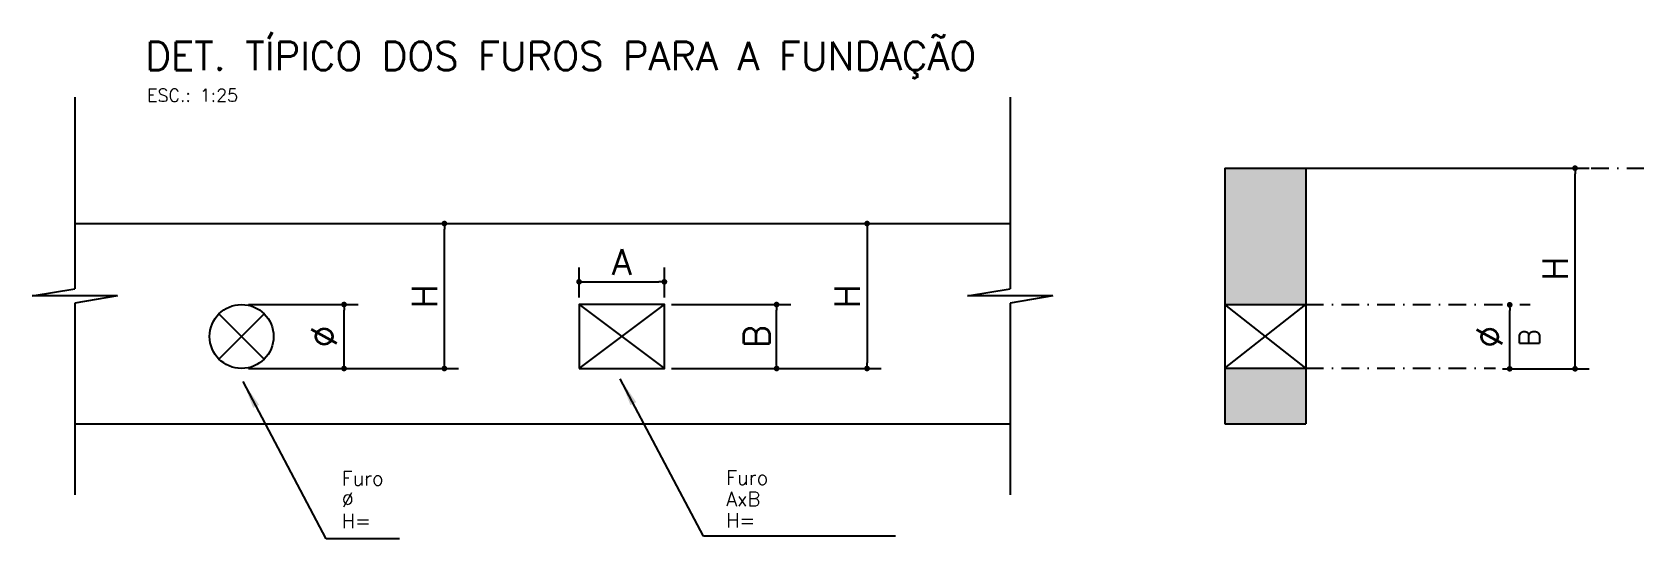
# Model space of a CAD drawing. Extents: x -39962 to 11287, y 23324 to 41277.
# Drawn here: x 7871 to 9004, y 24275 to 24632 of the extents above; entities that cross this region are included whole.
import ezdxf

# ---------------------------------------------------------------- set-up
doc = ezdxf.new("R2010")
doc.units = 0
doc.header["$LTSCALE"] = 25
doc.header["$MEASUREMENT"] = 0
doc.linetypes.add('XR-EST$0$DASHDOT', pattern=[1, 0.5, -0.25, 0, -0.25])
doc.layers.get('0').update_dxf_attribs({"linetype": 'CONTINUOUS'})
doc.layers.get('Defpoints').update_dxf_attribs({"linetype": 'CONTINUOUS'})
for name, color, linetype in [('41', 2, 'CONTINUOUS'), ('COTA', 1, 'CONTINUOUS'), ('H3', 253, 'CONTINUOUS'), ('LINHA-FINA', 1, 'CONTINUOUS'), ('LINHA_FINA', 1, 'CONTINUOUS'), ('PENA_1', 1, 'CONTINUOUS'), ('PENA_3', 3, 'CONTINUOUS'), ('SEC-PER', 1, 'CONTINUOUS'), ('T1', 2, 'CONTINUOUS'), ('T2', 3, 'CONTINUOUS'), ('T3', 4, 'CONTINUOUS'), ('XR-EST$0$ARQ-EXO', 12, 'XR-EST$0$DASHDOT')]:
    doc.layers.add(name, color=color, linetype=linetype)
doc.styles.add('COTA', font='romans.shx')
doc.styles.get("Standard").update_dxf_attribs({"font": 'ROMANS.SHX'})
doc.styles.add('Texto1', font='romans.shx', dxfattribs={"height": 9})
doc.styles.add('Texto3', font='romans.shx', dxfattribs={"height": 20})
doc.dimstyles.new('forma', dxfattribs={"dimscale": 5, "dimtxt": 1.8, "dimasz": 0.8, "dimexe": 2, "dimexo": 1, "dimgap": 1, "dimtad": 1, "dimdec": 1, "dimzin": 9, "dimdsep": 46, "dimtxsty": 'COTA', "dimblk1": 'DOT', "dimblk2": 'DOT', "dimsah": 1, "dimcen": 0, "dimdle": 1, "dimclrd": 256, "dimclre": 256, "dimclrt": 2, "dimadec": 0, "dimazin": 0, "dimtfac": 1, "dimtdec": 0, "dimtmove": 0, "dimatfit": 3, "dimfxl": 1, "dimtolj": 1, "dimtzin": 0, "dimarcsym": 0})

msp = doc.modelspace()

# ---------------------------------------------------------------- texts
at = {"layer": '41', "linetype": 'Continuous'}
for s, p in [('Furo', (8088.21, 24312.83)), ('Furo', (8358.73, 24313.27)), ('%%C', (8088.21, 24297.83)), ('AxB', (8358.73, 24298.27)), ('H=', (8088.21, 24282.83)), ('H=', (8358.73, 24283.27))]:
    msp.add_text(s, height=10, dxfattribs=at).set_placement(p)
at = {"layer": 'T1', "style": 'Texto1'}
msp.add_text('ESC.: 1:25', height=9, dxfattribs=at).set_placement((7951.33, 24582.89))
msp.add_text('B', height=14.04, rotation=90, dxfattribs=at).set_placement((8930.92, 24410.41))
at = {"layer": 'T3', "style": 'Texto3'}
msp.add_text('DET. TÍPICO DOS FUROS PARA A FUNDAÇÃO', height=20, dxfattribs=at).set_placement((7950.16, 24605.08))

# ---------------------------------------------------------------- blocks, each defined once
blk = doc.blocks.new('DOT')
at = {"color": 0, "linetype": 'ByBlock'}
blk.add_line((-0.5, 0), (-1, 0), dxfattribs=at)
at = {"color": 0, "linetype": 'ByBlock', "const_width": 0.5}
blk.add_lwpolyline([(-0.25, 0, 1), (0.25, 0, 1)], format="xyb", close=True, dxfattribs=at)
blk = doc.blocks.new('*D293')
at = {"layer": 'COTA', "lineweight": -2, "transparency": 16777216}
for p, q in [((8905, 24439.9), (8900, 24439.9)), ((8910, 24398.9), (8910, 24435.9)), ((8905, 24394.9), (8920, 24394.9))]:
    blk.add_line(p, q, dxfattribs=at)
at = {"layer": 'Defpoints', "color": 0, "transparency": 16777216}
for p in [(8910, 24439.9), (8910, 24439.9), (8900, 24394.9)]:
    blk.add_point(p, dxfattribs=at)
at = {"layer": 'COTA', "lineweight": -2, "transparency": 16777216, "xscale": 4, "yscale": 4, "zscale": 4}
for p, rotation in [((8910, 24439.9), 90), ((8910, 24394.9), 270)]:
    blk.add_blockref('DOT', p, dxfattribs=dict(at, rotation=rotation))
at = {"layer": 'COTA', "color": 2, "transparency": 16777216, "insert": (8896, 24417.4), "char_height": 18, "attachment_point": 5, "rotation": 90, "style": 'COTA'}
blk.add_mtext('\\A1;%%C', dxfattribs=at)
blk = doc.blocks.new('_Dot')
at = {"color": 0, "linetype": 'ByBlock', "lineweight": -2}
blk.add_line((-0.5, 0), (-1, 0), dxfattribs=at)
at = {"color": 0, "linetype": 'ByBlock', "const_width": 0.5}
blk.add_lwpolyline([(-0.25, 0, 1), (0.25, 0, 1)], format="xyb", close=True, dxfattribs=at)
blk = doc.blocks.new('*D294')
at = {"layer": 'COTA', "lineweight": -2, "transparency": 16777216}
for p, q in [((8022.8, 24440.1), (8099.9, 24440.1)), ((8089.9, 24399.1), (8089.9, 24436.1)), ((8022.8, 24395.1), (8099.9, 24395.1))]:
    blk.add_line(p, q, dxfattribs=at)
at = {"layer": 'Defpoints', "color": 0, "transparency": 16777216}
for p in [(8017.8, 24440.1), (8089.9, 24440.1), (8017.8, 24395.1)]:
    blk.add_point(p, dxfattribs=at)
at = {"layer": 'COTA', "lineweight": -2, "transparency": 16777216, "xscale": 4, "yscale": 4, "zscale": 4}
for p, rotation in [((8089.9, 24440.1), 90), ((8089.9, 24395.1), 270)]:
    blk.add_blockref('DOT', p, dxfattribs=dict(at, rotation=rotation))
at = {"layer": 'COTA', "color": 2, "transparency": 16777216, "insert": (8075.9, 24417.6), "char_height": 18, "attachment_point": 5, "rotation": 90, "style": 'COTA'}
blk.add_mtext('\\A1;%%C', dxfattribs=at)
blk = doc.blocks.new('*D295')
at = {"layer": 'COTA', "lineweight": -2, "transparency": 16777216}
for p, q in [((8121.6, 24497.1), (8170.5, 24497.1)), ((8160.5, 24399.1), (8160.5, 24493.1)), ((8022.8, 24395.1), (8170.5, 24395.1))]:
    blk.add_line(p, q, dxfattribs=at)
at = {"layer": 'Defpoints', "color": 0, "transparency": 16777216}
for p in [(8116.6, 24497.1), (8160.5, 24497.1), (8017.8, 24395.1)]:
    blk.add_point(p, dxfattribs=at)
at = {"layer": 'COTA', "lineweight": -2, "transparency": 16777216, "xscale": 4, "yscale": 4, "zscale": 4}
for p, rotation in [((8160.5, 24497.1), 90), ((8160.5, 24395.1), 270)]:
    blk.add_blockref('DOT', p, dxfattribs=dict(at, rotation=rotation))
at = {"layer": 'COTA', "color": 2, "transparency": 16777216, "insert": (8146.5, 24446.1), "char_height": 18, "attachment_point": 5, "rotation": 90, "style": 'COTA'}
blk.add_mtext('\\A1;H', dxfattribs=at)
blk = doc.blocks.new('*D296')
at = {"layer": 'COTA', "lineweight": -2, "transparency": 16777216}
for p, q in [((8410.7, 24497.1), (8467.9, 24497.1)), ((8457.9, 24493.1), (8457.9, 24399.1)), ((8320.3, 24395.1), (8467.9, 24395.1))]:
    blk.add_line(p, q, dxfattribs=at)
at = {"layer": 'Defpoints', "color": 0, "transparency": 16777216}
for p in [(8405.7, 24497.1), (8315.3, 24395.1), (8457.9, 24395.1)]:
    blk.add_point(p, dxfattribs=at)
at = {"layer": 'COTA', "lineweight": -2, "transparency": 16777216, "xscale": 4, "yscale": 4, "zscale": 4}
for p, rotation in [((8457.9, 24497.1), 90), ((8457.9, 24395.1), 270)]:
    blk.add_blockref('DOT', p, dxfattribs=dict(at, rotation=rotation))
at = {"layer": 'COTA', "color": 2, "transparency": 16777216, "insert": (8443.9, 24446.1), "char_height": 18, "attachment_point": 5, "rotation": 90, "style": 'COTA'}
blk.add_mtext('\\A1;H', dxfattribs=at)
blk = doc.blocks.new('*D297')
at = {"layer": 'COTA', "lineweight": -2, "transparency": 16777216}
for p, q in [((8320.3, 24440.1), (8404.2, 24440.1)), ((8394.2, 24399.1), (8394.2, 24436.1)), ((8320.3, 24395.1), (8404.2, 24395.1))]:
    blk.add_line(p, q, dxfattribs=at)
at = {"layer": 'Defpoints', "color": 0, "transparency": 16777216}
for p in [(8315.3, 24440.1), (8394.2, 24440.1), (8315.3, 24395.1)]:
    blk.add_point(p, dxfattribs=at)
at = {"layer": 'COTA', "lineweight": -2, "transparency": 16777216, "xscale": 4, "yscale": 4, "zscale": 4}
for p, rotation in [((8394.2, 24440.1), 90), ((8394.2, 24395.1), 270)]:
    blk.add_blockref('DOT', p, dxfattribs=dict(at, rotation=rotation))
at = {"layer": 'COTA', "color": 2, "transparency": 16777216, "insert": (8380.2, 24417.6), "char_height": 18, "attachment_point": 5, "rotation": 90, "style": 'COTA'}
blk.add_mtext('\\A1;B', dxfattribs=at)
blk = doc.blocks.new('*D298')
at = {"layer": 'COTA', "lineweight": -2, "transparency": 16777216}
for p, q in [((8255.3, 24445.1), (8255.3, 24466.1)), ((8315.3, 24445.1), (8315.3, 24466.1)), ((8259.3, 24456.1), (8311.3, 24456.1))]:
    blk.add_line(p, q, dxfattribs=at)
at = {"layer": 'Defpoints', "color": 0, "transparency": 16777216}
for p in [(8315.3, 24456.1), (8255.3, 24440.1), (8315.3, 24440.1)]:
    blk.add_point(p, dxfattribs=at)
at = {"layer": 'COTA', "lineweight": -2, "transparency": 16777216, "xscale": 4, "yscale": 4, "zscale": 4, "rotation": 180}
blk.add_blockref('DOT', (8255.3, 24456.1), dxfattribs=at)
at = {"layer": 'COTA', "lineweight": -2, "transparency": 16777216, "xscale": 4, "yscale": 4, "zscale": 4}
blk.add_blockref('DOT', (8315.3, 24456.1), dxfattribs=at)
at = {"layer": 'COTA', "color": 2, "transparency": 16777216, "insert": (8285.3, 24470.1), "char_height": 18, "attachment_point": 5, "style": 'COTA'}
blk.add_mtext('\\A1;A', dxfattribs=at)
blk = doc.blocks.new('ss')
at = {"layer": 'LINHA_FINA'}
blk.add_solid([(0, 0), (-2.5, -0.29), (-2.5, 0.3)], dxfattribs=at)
blk = doc.blocks.new('*D299')
at = {"layer": 'COTA', "lineweight": -2, "transparency": 16777216}
for p, q in [((8771.6, 24536.1), (8966, 24536.1)), ((8956, 24398.9), (8956, 24532.1)), ((8905, 24394.9), (8966, 24394.9))]:
    blk.add_line(p, q, dxfattribs=at)
at = {"layer": 'Defpoints', "color": 0, "transparency": 16777216}
for p in [(8766.6, 24536.1), (8956, 24536.1), (8900, 24394.9)]:
    blk.add_point(p, dxfattribs=at)
at = {"layer": 'COTA', "lineweight": -2, "transparency": 16777216, "xscale": 4, "yscale": 4, "zscale": 4}
for p, rotation in [((8956, 24536.1), 90), ((8956, 24394.9), 270)]:
    blk.add_blockref('DOT', p, dxfattribs=dict(at, rotation=rotation))
at = {"layer": 'COTA', "color": 2, "transparency": 16777216, "insert": (8942, 24465.5), "char_height": 18, "attachment_point": 5, "rotation": 90, "style": 'COTA'}
blk.add_mtext('\\A1;H', dxfattribs=at)

# ---------------------------------------------------------------- dimensions: what is measured, and where the dimension line sits
at = {"layer": 'COTA'}
for base, p1, p2, text, picture, middle in [((8955.98, 24536.13), (8899.96, 24394.94), (8766.55, 24536.13), 'H', '*D299', (8941.98, 24465.53)), ((8160.53, 24497.13), (8017.8, 24395.13), (8116.62, 24497.13), 'H', '*D295', (8146.53, 24446.13)), ((8457.87, 24395.13), (8405.73, 24497.13), (8315.31, 24395.13), 'H', '*D296', (8443.87, 24446.13)), ((8089.89, 24440.13), (8017.8, 24395.13), (8017.8, 24440.13), '%%C', '*D294', (8075.89, 24417.63)), ((8394.23, 24440.13), (8315.31, 24395.13), (8315.31, 24440.13), 'B', '*D297', (8380.23, 24417.63)), ((8909.96, 24439.94), (8899.96, 24394.94), (8909.96, 24439.94), '%%C', '*D293', (8895.96, 24417.44))]:
    dim = msp.add_linear_dim(base=base, p1=p1, p2=p2, angle=90, text=text, dimstyle='forma', override={"dimtxt": 3.6, "dimlfac": 0.3334, "dimpost": ' ', "dimblk1": 'DOT', "dimblk2": 'DOT'}, dxfattribs=at)
    dim.commit()
    dim.dimension.update_dxf_attribs({"geometry": picture, "text_midpoint": middle})
dim = msp.add_linear_dim(base=(8315.31, 24456.09), p1=(8255.31, 24440.13), p2=(8315.31, 24440.13), text='A', dimstyle='forma', override={"dimtxt": 3.6, "dimlfac": 0.3334, "dimpost": ' ', "dimblk1": 'DOT', "dimblk2": 'DOT'}, dxfattribs=at)
dim.commit()
dim.dimension.update_dxf_attribs({"geometry": '*D298', "text_midpoint": (8285.31, 24470.09)})

# ---------------------------------------------------------------- hatches: boundary and pattern name
at = {"layer": 'H3'}
h = msp.add_hatch(color=256, dxfattribs=at)
h.dxf.hatch_style = 1
h.paths.add_polyline_path([(8766.55, 24536.13), (8709.55, 24536.13), (8709.55, 24440.14), (8766.55, 24440.14)])
h = msp.add_hatch(color=256, dxfattribs=at)
h.dxf.hatch_style = 1
h.paths.add_polyline_path([(8766.55, 24395.24), (8709.55, 24395.24), (8709.55, 24356.13), (8766.55, 24356.13)])

# ---------------------------------------------------------------- linework, layer by layer
at = {"layer": 'LINHA-FINA'}
for p, q in [((7900.53, 24586.13), (7900.53, 24451.13)), ((8558.54, 24586.13), (8558.54, 24451.13)), ((7870.53, 24446.13), (7900.53, 24451.13)), ((7930.53, 24446.13), (7870.53, 24446.13)), ((7930.53, 24446.13), (7900.53, 24441.13)), ((8528.54, 24446.13), (8558.54, 24451.13)), ((8588.54, 24446.13), (8528.54, 24446.13)), ((8588.54, 24446.13), (8558.54, 24441.13)), ((7900.53, 24441.13), (7900.53, 24306.13)), ((8558.54, 24441.13), (8558.54, 24306.13)), ((8001.89, 24401.72), (8033.71, 24433.54)), ((8001.89, 24433.54), (8033.71, 24401.72))]:
    msp.add_line(p, q, dxfattribs=at)
at = {"layer": 'LINHA_FINA'}
for p, q in [((8077.4, 24275.26), (8018.89, 24385.83)), ((8342.76, 24277.19), (8284.25, 24387.76)), ((8128.87, 24275.26), (8077.4, 24275.26)), ((8477.88, 24277.19), (8342.76, 24277.19))]:
    msp.add_line(p, q, dxfattribs=at)
at = {"layer": 'PENA_1'}
for p, q in [((8255.31, 24395.13), (8315.31, 24440.13)), ((8255.31, 24440.13), (8315.31, 24395.13))]:
    msp.add_line(p, q, dxfattribs=at)
at = {"layer": 'PENA_3'}
for p, q in [((7900.53, 24497.13), (8558.54, 24497.13)), ((7900.53, 24356.13), (8558.54, 24356.13))]:
    msp.add_line(p, q, dxfattribs=at)
msp.add_lwpolyline([(8255.31, 24395.13), (8315.31, 24395.13), (8315.31, 24440.13), (8255.31, 24440.13)], close=True, dxfattribs=at)
msp.add_circle((8017.8, 24417.63), 22.5, dxfattribs=at)
at = {"layer": 'SEC-PER', "color": 4}
for p, q in [((8709.55, 24536.13), (8766.55, 24536.13)), ((8709.55, 24536.13), (8709.55, 24356.13)), ((8766.55, 24536.13), (8766.55, 24356.13)), ((8709.55, 24440.14), (8766.55, 24440.14)), ((8709.55, 24395.24), (8766.55, 24395.24)), ((8709.55, 24356.13), (8766.55, 24356.13))]:
    msp.add_line(p, q, dxfattribs=at)
at = {"layer": 'SEC-PER'}
for p, q in [((8709.55, 24395.24), (8766.55, 24440.14)), ((8766.55, 24395.24), (8709.55, 24440.14))]:
    msp.add_line(p, q, dxfattribs=at)
at = {"layer": 'XR-EST$0$ARQ-EXO'}
for p, q in [((8766.55, 24536.13), (9004.34, 24536.13)), ((8766.55, 24440.14), (8924.41, 24440.14)), ((8766.55, 24395.24), (8899.96, 24395.24))]:
    msp.add_line(p, q, dxfattribs=at)

# ---------------------------------------------------------------- block references
at = {"layer": 'T2', "xscale": 7.874015748031495, "yscale": 7.874015748031495, "zscale": 7.874015748031495, "rotation": 117.889}
for p in [(8284.25, 24387.76), (8018.89, 24385.83)]:
    msp.add_blockref('ss', p, dxfattribs=at)

msp.set_redraw_order([(e.dxf.handle, doc.entitydb.next_handle()) for e in msp.query("TEXT MTEXT ATTDEF DIMENSION ARC_DIMENSION")])  # texts and dimensions are drawn at this point

doc.saveas('drawing.dxf')
